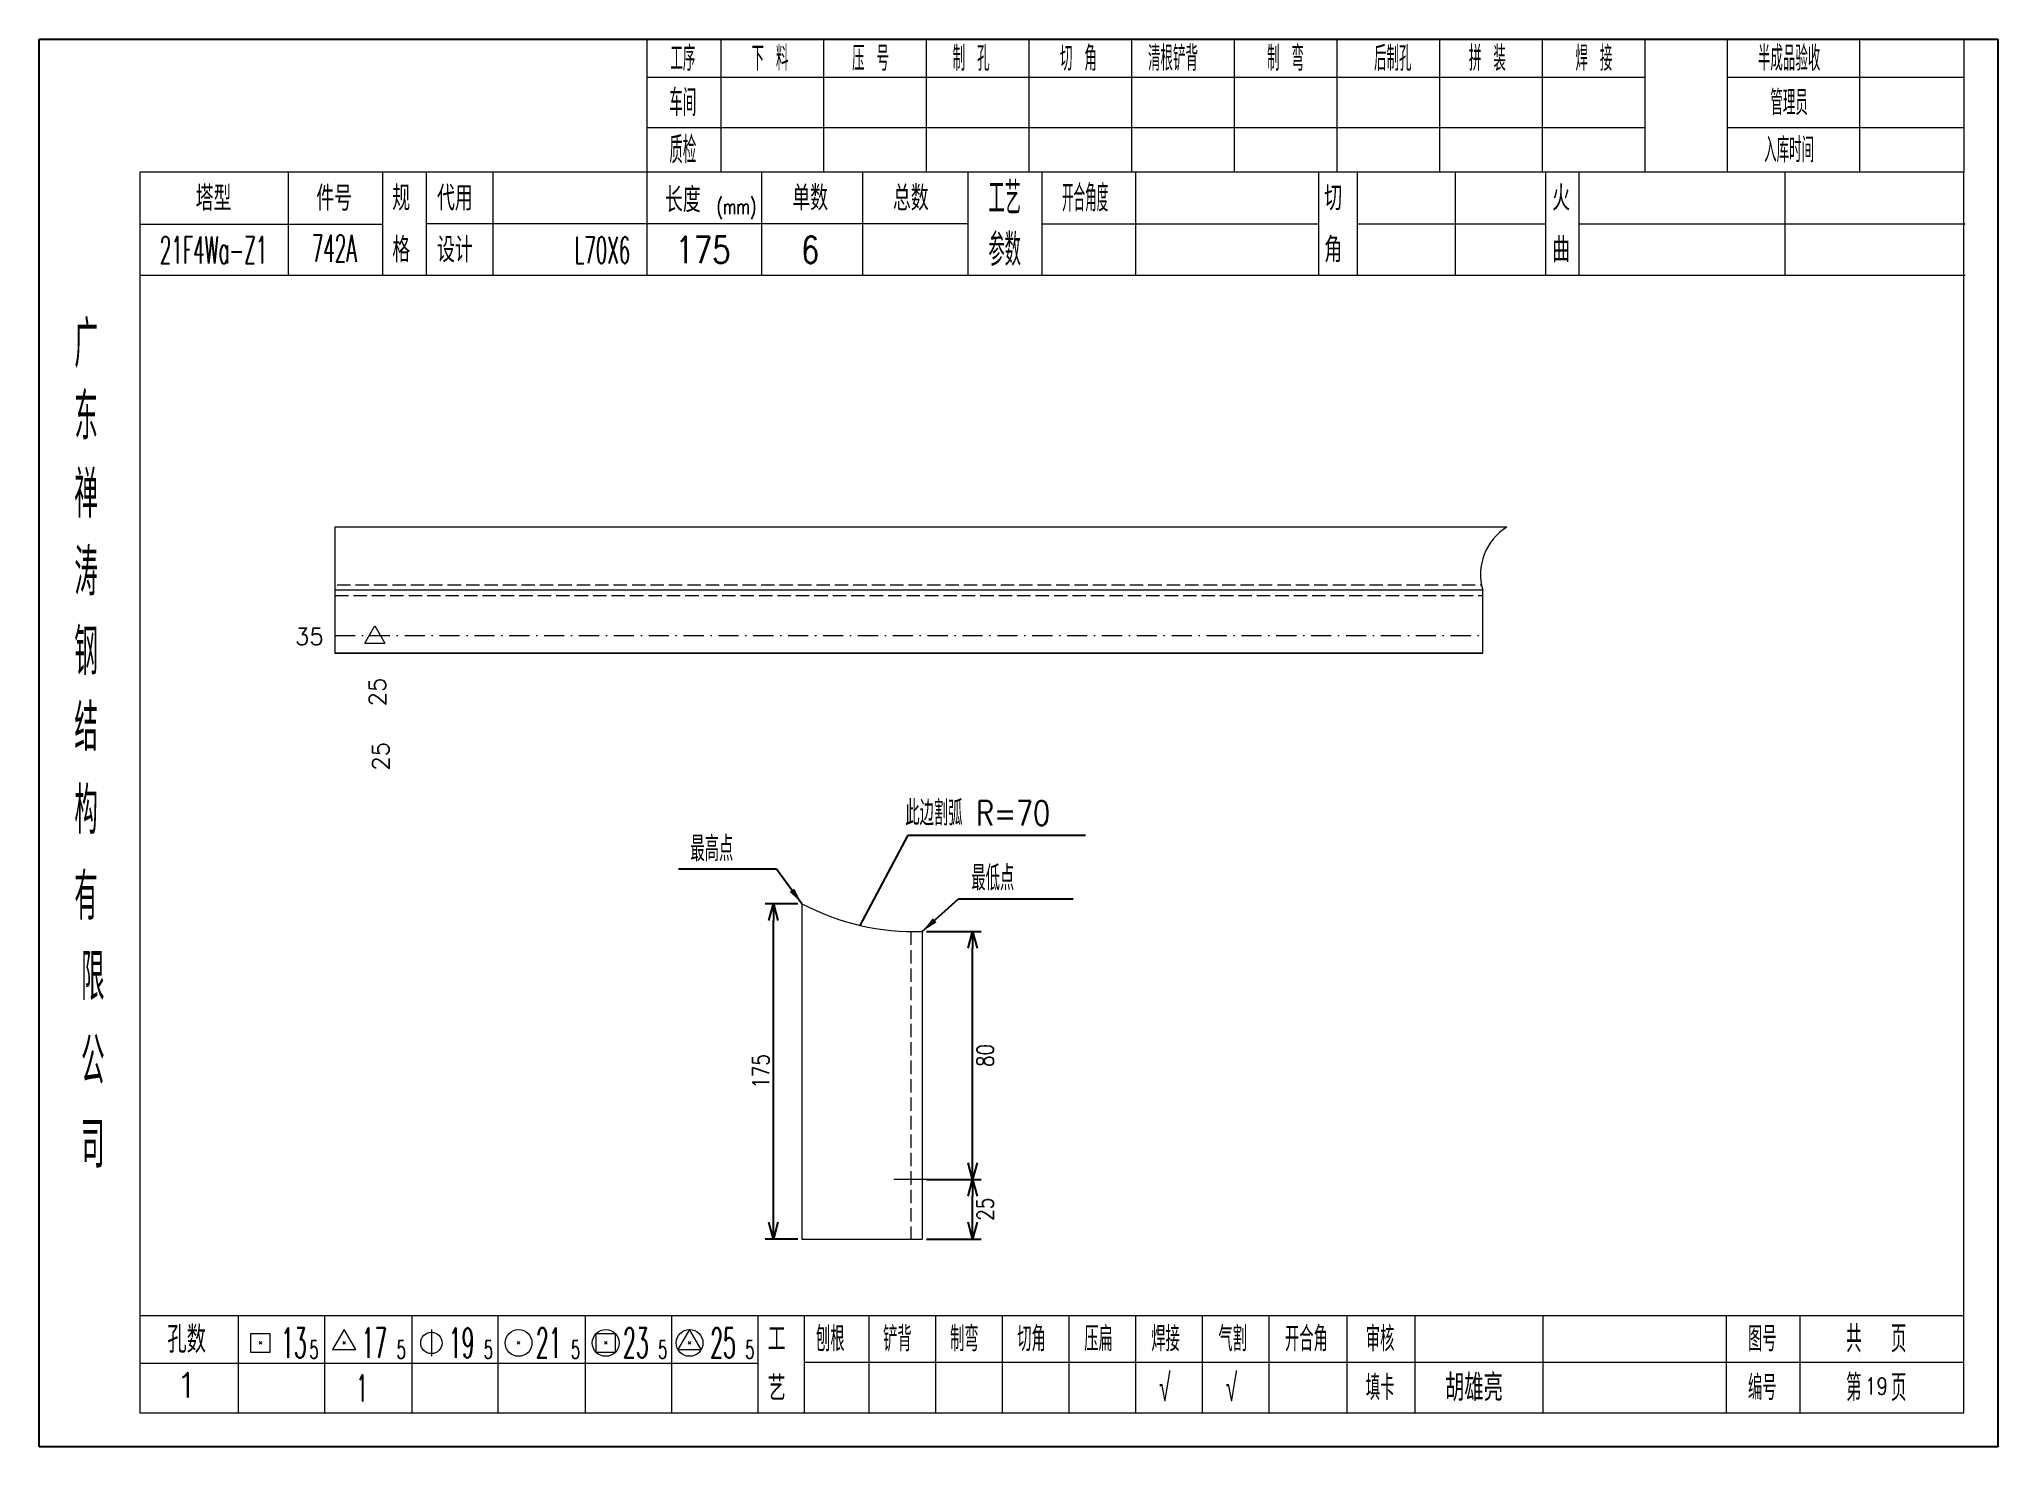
# Model space of a CAD drawing. Extents: x 1310 to 15542, y -76 to 8381.
# Drawn here: x 7134.8 to 7426.9, y 1943.8 to 2153.8 of the extents above; entities that cross this region are included whole.
import ezdxf
from ezdxf.enums import TextEntityAlignment as Align

# ---------------------------------------------------------------- set-up
doc = ezdxf.new("R2010")
doc.units = 0
doc.header["$MEASUREMENT"] = 0
doc.linetypes.add('一点画线', pattern=[5.2, 3, -1, 0.2, -1])
doc.linetypes.add('虚线', pattern=[2.75, 2, -0.75])
doc.layers.get('0').update_dxf_attribs({"linetype": 'CONTINUOUS', "lineweight": 25})
doc.layers.get('Defpoints').update_dxf_attribs({"linetype": 'CONTINUOUS'})
doc.layers.add('1', color=7, linetype='CONTINUOUS', lineweight=25)
doc.layers.add('4', color=7, linetype='CONTINUOUS', lineweight=25)
doc.styles.add('DimFont', font='simplex.shx', dxfattribs={"width": 0.8, "bigfont": 'gbhzfs.shx'})
doc.styles.get("Standard").update_dxf_attribs({"font": 'simplex.shx', "width": 0.7, "height": 3, "bigfont": 'gbhzfs.shx'})
doc.dimstyles.new('DHDxfDimStyleOpen30', dxfattribs={"dimtxt": 2.5, "dimasz": 2.5, "dimexe": 1.25, "dimexo": 0.625, "dimtad": 2, "dimtxsty": 'DimFont', "dimblk": 'OPEN30', "dimblk1": 'OPEN30', "dimblk2": 'OPEN30', "dimcen": 2.5, "dimadec": 0, "dimazin": 0, "dimtfac": 1, "dimtmove": 0, "dimatfit": 3, "dimfxl": 0, "dimarcsym": 0})

msp = doc.modelspace()

# ---------------------------------------------------------------- texts
at = {"color": 7, "linetype": 'Continuous', "lineweight": 13}
msp.add_text('35', height=2.5, dxfattribs=at).set_placement((7177.215, 2064.707), align=Align.MIDDLE_RIGHT)
at = {"layer": '1', "color": 7, "linetype": 'Continuous', "lineweight": 13}
for p in [(7186.455, 2054.267), (7186.953, 2044.68)]:
    msp.add_text('25', height=2.5, rotation=90, dxfattribs=at).set_placement(p)
at = {"layer": '4', "color": 1, "linetype": 'Continuous', "lineweight": 25}
for s, height, width, p in [('工序', 3.7, 0.7, (7230.762, 2150.931)), ('下 料', 3.7, 0.7, (7243.762, 2150.931)), ('制 孔', 3.7, 0.7, (7273.762, 2150.931)), ('切 角', 3.7, 0.7, (7289.762, 2150.931)), ('清根铲背 ', 3.7, 0.7, (7304.762, 2150.931)), (' 制 弯', 3.7, 0.7, (7319.762, 2150.931)), (' 后制孔', 3.7, 0.7, (7335.762, 2150.931)), ('拼 装', 3.7, 0.7, (7350.762, 2150.931)), (' 焊 接', 3.7, 0.7, (7365.762, 2150.931)), ('半成品验收', 3.7, 0.7, (7395.762, 2150.931)), ('压 号', 3.7, 0.7, (7258.762, 2150.931)), ('车间', 4, 0.7, (7230.762, 2144.331)), ('管理员', 3.7, 0.7, (7395.762, 2144.331)), ('质检', 4, 0.7, (7230.762, 2137.271)), ('入库时间', 3.7, 0.7, (7395.762, 2137.271)), ('工艺', 4.8, 0.7, (7278.762, 2130.091)), ('(mm)', 2.24, 0.7, (7238.762, 2128.831)), ('开合角度', 4, 0.6, (7290.762, 2130.091)), ('21F4Wa-Z1', 4, 0.5, (7160.762, 2122.351)), ('742A', 4, 0.5, (7178.762, 2122.601)), ('L70X6', 4, 0.5, (7218.762, 2122.331)), ('175', 4, 0.8, (7233.762, 2122.381)), ('6', 4, 0.8, (7249.762, 2122.381)), ('参数', 4.8, 0.7, (7278.762, 2122.381)), ('广', 6.96, 0.7, (7141.762, 2108.301)), ('东', 6.96, 0.7, (7141.762, 2097.511)), ('禅', 6.96, 0.7, (7141.762, 2085.921)), ('涛', 6.96, 0.7, (7141.762, 2074.321)), ('钢', 6.96, 0.7, (7141.762, 2062.431)), ('结', 6.96, 0.7, (7141.762, 2051.121)), ('构', 6.96, 0.7, (7141.762, 2038.741)), ('有', 6.96, 0.7, (7141.762, 2025.931)), ('限', 6.96, 0.7, (7142.762, 2013.931)), ('公', 6.96, 0.7, (7142.762, 2001.391)), ('司', 6.96, 0.7, (7142.762, 1988.911)), ('13', 4.47, 0.5, (7172.762, 1959.331)), ('17', 4.47, 0.5, (7184.762, 1959.331)), ('19', 4.47, 0.5, (7197.762, 1959.331)), ('21', 4.47, 0.5, (7210.762, 1959.331)), ('23', 4.47, 0.5, (7223.762, 1959.331)), ('25', 4.47, 0.5, (7236.762, 1959.331)), ('刨根', 3.7, 0.8, (7252.762, 1959.931)), ('铲背', 3.7, 0.8, (7262.762, 1959.931)), ('制弯', 3.7, 0.8, (7272.762, 1959.931)), ('切角', 3.7, 0.8, (7282.762, 1959.931)), ('压扁', 3.7, 0.8, (7292.762, 1959.931)), ('焊接', 3.7, 0.8, (7302.762, 1959.931)), ('气割', 3.7, 0.8, (7312.762, 1959.931)), ('开合角', 3.7, 0.8, (7323.762, 1959.931)), ('审核', 3.7, 0.8, (7334.762, 1959.931)), ('图号', 3.7, 0.8, (7391.762, 1959.931)), ('共  页', 4, 0.8, (7408.762, 1959.931)), ('5', 2.68, 0.6, (7175.762, 1958.331)), ('5', 2.68, 0.6, (7188.762, 1958.331)), ('5', 2.68, 0.6, (7201.762, 1958.331)), ('5', 2.68, 0.6, (7214.762, 1958.331)), ('5', 2.68, 0.6, (7227.762, 1958.331)), ('5', 2.68, 0.6, (7240.762, 1958.331)), ('1', 4, 0.5, (7182.912, 1952.581)), ('√', 4, 0.6, (7302.652, 1952.661)), ('√', 4, 0.6, (7312.592, 1952.661)), ('填卡', 3.7, 0.8, (7334.762, 1952.661)), ('编号', 3.7, 0.8, (7391.762, 1952.661)), ('第  页', 4, 0.8, (7408.762, 1952.661))]:
    msp.add_text(s, height=height, dxfattribs=dict(at, width=width)).set_placement(p, align=Align.MIDDLE_CENTER)
for s, height, p in [('塔型', 3.7, (7160.762, 2130.061)), ('件号', 3.7, (7178.762, 2130.061)), ('规', 3.7, (7188.762, 2130.091)), ('代用', 3.7, (7196.762, 2130.091)), ('长度', 3.7, (7230.762, 2129.831)), ('单数', 3.7, (7249.762, 2130.091)), ('总数', 3.7, (7264.762, 2130.091)), ('切', 3.7, (7327.762, 2130.091)), ('火', 3.7, (7361.762, 2130.091)), ('格', 3.7, (7188.762, 2122.381)), ('设计', 3.7, (7196.762, 2122.381)), ('角', 3.7, (7327.762, 2122.381)), ('曲', 3.7, (7361.762, 2122.381)), ('孔数', 4, (7156.762, 1959.851)), ('工', 3.7, (7244.762, 1959.931)), ('1', 3.7, (7156.762, 1953.021)), ('艺', 3.7, (7244.762, 1952.581)), ('胡雄亮', 4, (7348.762, 1952.661))]:
    msp.add_text(s, height=height, dxfattribs=at).set_placement(p, align=Align.MIDDLE_CENTER)
at = {"layer": '4', "color": 1, "linetype": 'Continuous', "lineweight": 25, "width": 0.8}
for s, p in [('此边割弧 R=70', (7263.948, 2036.508)), ('最高点', (7231.892, 2031.185)), ('最低点', (7273.795, 2026.817))]:
    msp.add_text(s, height=3.7, dxfattribs=at).set_placement(p)
at = {"layer": '4', "color": 6, "linetype": 'Continuous', "lineweight": 25, "width": 0.8}
msp.add_text('19', height=2.5, dxfattribs=at).set_placement((7408.787, 1952.889), align=Align.MIDDLE_CENTER)

# ---------------------------------------------------------------- blocks, each defined once
blk = doc.blocks.new('_OPEN30')
at = {"color": 0, "linetype": 'ByBlock', "lineweight": -2}
for p, q in [((-1, 0.27), (0, 0)), ((0, 0), (-1, -0.27)), ((0, 0), (-1, 0))]:
    blk.add_line(p, q, dxfattribs=at)
blk = doc.blocks.new('*D362')
at = {"color": 0, "linetype": 'Continuous', "lineweight": -2}
for p, q in [((7247.91, 2024.85), (7243.03, 2024.85)), ((7244.28, 1977.32), (7244.28, 2022.35)), ((7247.91, 1974.82), (7243.03, 1974.82))]:
    blk.add_line(p, q, dxfattribs=at)
at = {"layer": 'Defpoints', "color": 0, "linetype": 'Continuous'}
for p in [(7244.28, 2024.85), (7248.53, 2024.85), (7248.53, 1974.82)]:
    blk.add_point(p, dxfattribs=at)
at = {"color": 0, "linetype": 'Continuous', "lineweight": -2, "xscale": 2.5, "yscale": 2.5, "zscale": 2.5}
for p, rotation in [((7244.28, 2024.85), 90), ((7244.28, 1974.82), 270)]:
    blk.add_blockref('_OPEN30', p, dxfattribs=dict(at, rotation=rotation))
at = {"color": 0, "linetype": 'Continuous', "insert": (7242.41, 1999.83), "char_height": 2.5, "attachment_point": 5, "rotation": 90, "style": 'DimFont'}
blk.add_mtext('175', dxfattribs=at)
blk = doc.blocks.new('*D363')
at = {"color": 0, "linetype": 'Continuous', "lineweight": -2}
for p, q in [((7267.09, 1983.71), (7275.24, 1983.71)), ((7273.99, 1977.32), (7273.99, 1981.21)), ((7267.09, 1974.82), (7275.24, 1974.82))]:
    blk.add_line(p, q, dxfattribs=at)
at = {"layer": 'Defpoints', "color": 0, "linetype": 'Continuous'}
for p in [(7266.47, 1983.71), (7273.99, 1983.71), (7266.47, 1974.82)]:
    blk.add_point(p, dxfattribs=at)
at = {"color": 0, "linetype": 'Continuous', "lineweight": -2, "xscale": 2.5, "yscale": 2.5, "zscale": 2.5}
for p, rotation in [((7273.99, 1983.71), 90), ((7273.99, 1974.82), 270)]:
    blk.add_blockref('_OPEN30', p, dxfattribs=dict(at, rotation=rotation))
at = {"color": 0, "linetype": 'Continuous', "insert": (7275.87, 1979.27), "char_height": 2.5, "attachment_point": 5, "rotation": 90, "style": 'DimFont'}
blk.add_mtext('25', dxfattribs=at)
blk = doc.blocks.new('*D364')
at = {"color": 0, "linetype": 'Continuous', "lineweight": -2}
for p, q in [((7267.09, 2020.7), (7275.24, 2020.7)), ((7273.99, 1986.21), (7273.99, 2018.2)), ((7267.09, 1983.71), (7275.24, 1983.71))]:
    blk.add_line(p, q, dxfattribs=at)
at = {"layer": 'Defpoints', "color": 0, "linetype": 'Continuous'}
for p in [(7266.47, 2020.7), (7273.99, 2020.7), (7266.47, 1983.71)]:
    blk.add_point(p, dxfattribs=at)
at = {"color": 0, "linetype": 'Continuous', "lineweight": -2, "xscale": 2.5, "yscale": 2.5, "zscale": 2.5}
for p, rotation in [((7273.99, 2020.7), 90), ((7273.99, 1983.71), 270)]:
    blk.add_blockref('_OPEN30', p, dxfattribs=dict(at, rotation=rotation))
at = {"color": 0, "linetype": 'Continuous', "insert": (7275.87, 2002.21), "char_height": 2.5, "attachment_point": 5, "rotation": 90, "style": 'DimFont'}
blk.add_mtext('80', dxfattribs=at)
blk = doc.blocks.new('CTJGK')
at = {"color": 6, "linetype": 'Continuous'}
for p, q in [((0, 209.97), (292.13, 209.97)), ((0, 0), (0, 209.97)), ((292.13, 209.97), (292.13, 0)), ((292.13, 0), (0, 0))]:
    blk.add_line(p, q, dxfattribs=at)

# ---------------------------------------------------------------- dimensions: what is measured, and where the dimension line sits
at = {"color": 0, "linetype": 'Continuous'}
for base, p1, p2, text, picture, middle in [((7244.283, 2024.847), (7248.532, 1974.818), (7248.532, 2024.847), '175', '*D362', (7242.408, 1999.832)), ((7273.99, 2020.698), (7266.467, 1983.715), (7266.467, 2020.698), '80', '*D364', (7275.865, 2002.206)), ((7273.99, 1983.715), (7266.467, 1974.818), (7266.467, 1983.715), '25', '*D363', (7275.865, 1979.266))]:
    dim = msp.add_linear_dim(base=base, p1=p1, p2=p2, angle=90, text=text, dimstyle='DHDxfDimStyleOpen30', dxfattribs=at)
    dim.commit()
    dim.dimension.update_dxf_attribs({"geometry": picture, "text_midpoint": middle})

# ---------------------------------------------------------------- linework, layer by layer
at = {"color": 7, "linetype": 'Continuous', "lineweight": 18}
for p, q in [((7353.68, 2081.031), (7178.875, 2081.031)), ((7178.875, 2081.031), (7178.875, 2062.231)), ((7350.061, 2071.631), (7178.875, 2071.631)), ((7350.061, 2062.231), (7350.061, 2071.631)), ((7183.319, 2063.712), (7184.819, 2066.31)), ((7184.819, 2066.31), (7186.319, 2063.712)), ((7183.319, 2063.712), (7186.319, 2063.712)), ((7350.061, 2062.231), (7178.875, 2062.231)), ((7178.875, 2062.231), (7350.061, 2062.231)), ((7248.532, 2024.847), (7248.532, 1974.818)), ((7266.467, 2020.698), (7266.467, 1974.818)), ((7270.285, 1983.715), (7262.246, 1983.715)), ((7248.532, 1974.818), (7266.467, 1974.818))]:
    msp.add_line(p, q, dxfattribs=at)
at = {"color": 1, "linetype": '虚线', "lineweight": 18}
for p, q in [((7179.185, 2072.431), (7349.872, 2072.431)), ((7178.875, 2070.831), (7350.061, 2070.831)), ((7264.789, 2020.685), (7264.789, 1974.818))]:
    msp.add_line(p, q, dxfattribs=at)
at = {"color": 3, "linetype": '一点画线', "lineweight": 13}
msp.add_line((7178.875, 2064.831), (7350.061, 2064.831), dxfattribs=at)
at = {"color": 0, "linetype": 'Continuous'}
for p, q in [((7257.23, 2021.607), (7264.359, 2035.047)), ((7264.359, 2035.047), (7290.809, 2035.047))]:
    msp.add_line(p, q, dxfattribs=at)
at = {"color": 7, "linetype": 'Continuous', "lineweight": 18}
for centre, radius, start, end in [((7358.059, 2073.949), 8.327, 121.72606, 196.16077), ((7265.342, 2056.674), 35.993, 242.1589, 271.79041)]:
    msp.add_arc(centre, radius, start, end, dxfattribs=at)
at = {"layer": '4', "color": 1, "linetype": 'Continuous', "lineweight": 18}
for p, q in [((7134.762, 2153.801), (7134.762, 1943.831)), ((7426.892, 2153.801), (7134.762, 2153.801)), ((7225.392, 2153.801), (7225.392, 2133.961)), ((7236.422, 2153.801), (7236.422, 2133.941)), ((7251.732, 2153.801), (7251.732, 2133.941)), ((7267.052, 2153.801), (7267.052, 2133.941)), ((7282.362, 2153.801), (7282.362, 2133.941)), ((7297.672, 2153.801), (7297.672, 2133.941)), ((7312.982, 2153.801), (7312.982, 2133.941)), ((7328.302, 2153.801), (7328.302, 2133.941)), ((7343.612, 2153.801), (7343.612, 2133.941)), ((7358.922, 2153.801), (7358.922, 2133.941)), ((7374.232, 2153.801), (7374.232, 2133.961)), ((7374.232, 2153.801), (7374.232, 2133.941)), ((7386.512, 2153.801), (7386.512, 2133.941)), ((7406.262, 2153.801), (7406.262, 2133.941)), ((7421.842, 2153.801), (7421.842, 2133.941)), ((7426.892, 2124.001), (7426.892, 2153.801)), ((7374.232, 2148.071), (7225.392, 2148.071)), ((7421.842, 2148.071), (7386.512, 2148.071)), ((7374.232, 2140.591), (7225.392, 2140.591)), ((7421.842, 2140.591), (7386.512, 2140.591)), ((7149.772, 2133.941), (7149.772, 1948.881)), ((7421.842, 2133.941), (7149.772, 2133.941)), ((7171.892, 2133.951), (7171.892, 2118.531)), ((7186.042, 2118.531), (7186.042, 2133.941)), ((7192.542, 2118.531), (7192.542, 2133.941)), ((7202.412, 2133.941), (7202.412, 2118.531)), ((7225.392, 2133.961), (7225.392, 2118.531)), ((7242.512, 2133.941), (7242.512, 2118.531)), ((7257.562, 2133.941), (7257.562, 2118.531)), ((7273.262, 2133.941), (7273.262, 2118.531)), ((7284.322, 2133.941), (7284.322, 2118.531)), ((7298.272, 2133.941), (7298.272, 2118.531)), ((7325.572, 2133.941), (7325.572, 2118.531)), ((7331.332, 2133.941), (7331.332, 2118.531)), ((7345.952, 2133.941), (7345.952, 2118.531)), ((7359.412, 2133.941), (7359.412, 2118.531)), ((7364.402, 2133.941), (7364.402, 2118.531)), ((7395.142, 2133.941), (7395.142, 2118.531)), ((7421.842, 1948.881), (7421.842, 2133.941)), ((7186.042, 2126.181), (7149.772, 2126.181)), ((7273.262, 2126.231), (7192.542, 2126.231)), ((7284.322, 2126.231), (7325.572, 2126.231)), ((7331.332, 2126.231), (7359.412, 2126.231)), ((7364.402, 2126.231), (7422.022, 2126.231)), ((7426.892, 1943.831), (7426.892, 2124.001)), ((7422.022, 2118.531), (7149.772, 2118.531)), ((7149.772, 1963.411), (7421.842, 1963.411)), ((7164.462, 1963.411), (7164.462, 1948.881)), ((7177.392, 1948.881), (7177.392, 1963.411)), ((7190.322, 1963.411), (7190.322, 1948.881)), ((7203.242, 1948.881), (7203.242, 1963.411)), ((7216.172, 1963.411), (7216.172, 1948.881)), ((7229.102, 1948.881), (7229.102, 1963.411)), ((7242.022, 1948.881), (7242.022, 1963.411)), ((7248.892, 1948.881), (7248.892, 1963.411)), ((7258.552, 1948.881), (7258.552, 1963.411)), ((7268.492, 1948.881), (7268.492, 1963.411)), ((7278.432, 1948.881), (7278.432, 1963.411)), ((7288.382, 1948.881), (7288.382, 1963.411)), ((7298.322, 1948.881), (7298.322, 1963.411)), ((7308.262, 1948.881), (7308.262, 1963.411)), ((7318.212, 1948.881), (7318.212, 1963.411)), ((7329.852, 1948.881), (7329.852, 1963.411)), ((7340.002, 1948.881), (7340.002, 1963.411)), ((7359.062, 1948.881), (7359.062, 1963.411)), ((7386.442, 1948.881), (7386.442, 1963.411)), ((7397.402, 1948.881), (7397.402, 1963.411)), ((7242.022, 1956.281), (7149.772, 1956.281)), ((7248.852, 1956.441), (7421.842, 1956.441)), ((7149.772, 1948.881), (7421.842, 1948.881)), ((7134.762, 1943.831), (7426.892, 1943.831))]:
    msp.add_line(p, q, dxfattribs=at)
at = {"layer": '4', "color": 7, "linetype": 'Continuous', "lineweight": 13}
for p, q in [((7166.348, 1957.917), (7166.348, 1960.745)), ((7166.348, 1960.745), (7169.176, 1960.745)), ((7169.176, 1960.745), (7169.176, 1957.917)), ((7180.262, 1961.331), (7178.53, 1958.331)), ((7181.994, 1958.331), (7180.262, 1961.331)), ((7193.262, 1961.331), (7193.262, 1957.331)), ((7217.848, 1957.917), (7217.848, 1960.745)), ((7217.848, 1960.745), (7220.676, 1960.745)), ((7220.676, 1960.745), (7220.676, 1957.917)), ((7231.762, 1961.331), (7230.03, 1958.331)), ((7233.494, 1958.331), (7231.762, 1961.331)), ((7169.176, 1957.917), (7166.348, 1957.917)), ((7167.562, 1959.131), (7167.962, 1959.531)), ((7167.962, 1959.131), (7167.562, 1959.531)), ((7178.53, 1958.331), (7181.994, 1958.331)), ((7180.062, 1959.131), (7180.462, 1959.531)), ((7180.462, 1959.131), (7180.062, 1959.531)), ((7206.062, 1959.131), (7206.462, 1959.531)), ((7206.462, 1959.131), (7206.062, 1959.531)), ((7220.676, 1957.917), (7217.848, 1957.917)), ((7219.062, 1959.131), (7219.462, 1959.531)), ((7219.462, 1959.131), (7219.062, 1959.531)), ((7230.03, 1958.331), (7233.494, 1958.331)), ((7231.562, 1959.131), (7231.962, 1959.531)), ((7231.962, 1959.131), (7231.562, 1959.531))]:
    msp.add_line(p, q, dxfattribs=at)
for centre, radius in [((7193.262, 1959.331), 1.6), ((7206.262, 1959.331), 2), ((7219.262, 1959.331), 2), ((7231.762, 1959.331), 2)]:
    msp.add_circle(centre, radius, dxfattribs=at)

# ---------------------------------------------------------------- block references
at = {"color": 0, "linetype": 'Continuous'}
msp.add_blockref('CTJGK', (7134.762, 1943.831), dxfattribs=at)

msp.set_redraw_order([(e.dxf.handle, doc.entitydb.next_handle()) for e in msp.query("TEXT MTEXT ATTDEF DIMENSION ARC_DIMENSION")])  # texts and dimensions are drawn at this point

# ---------------------------------------------------------------- leaders
for points in [[(7248.532, 2024.847), (7244.711, 2029.987), (7230.117, 2029.987)], [(7266.467, 2020.698), (7271.87, 2025.549), (7288.97, 2025.549)]]:
    msp.add_leader(points, dimstyle='DHDxfDimStyleOpen30', override={"dimgap": 0.625, "dimtad": 0}, dxfattribs=at)

doc.saveas('drawing.dxf')
